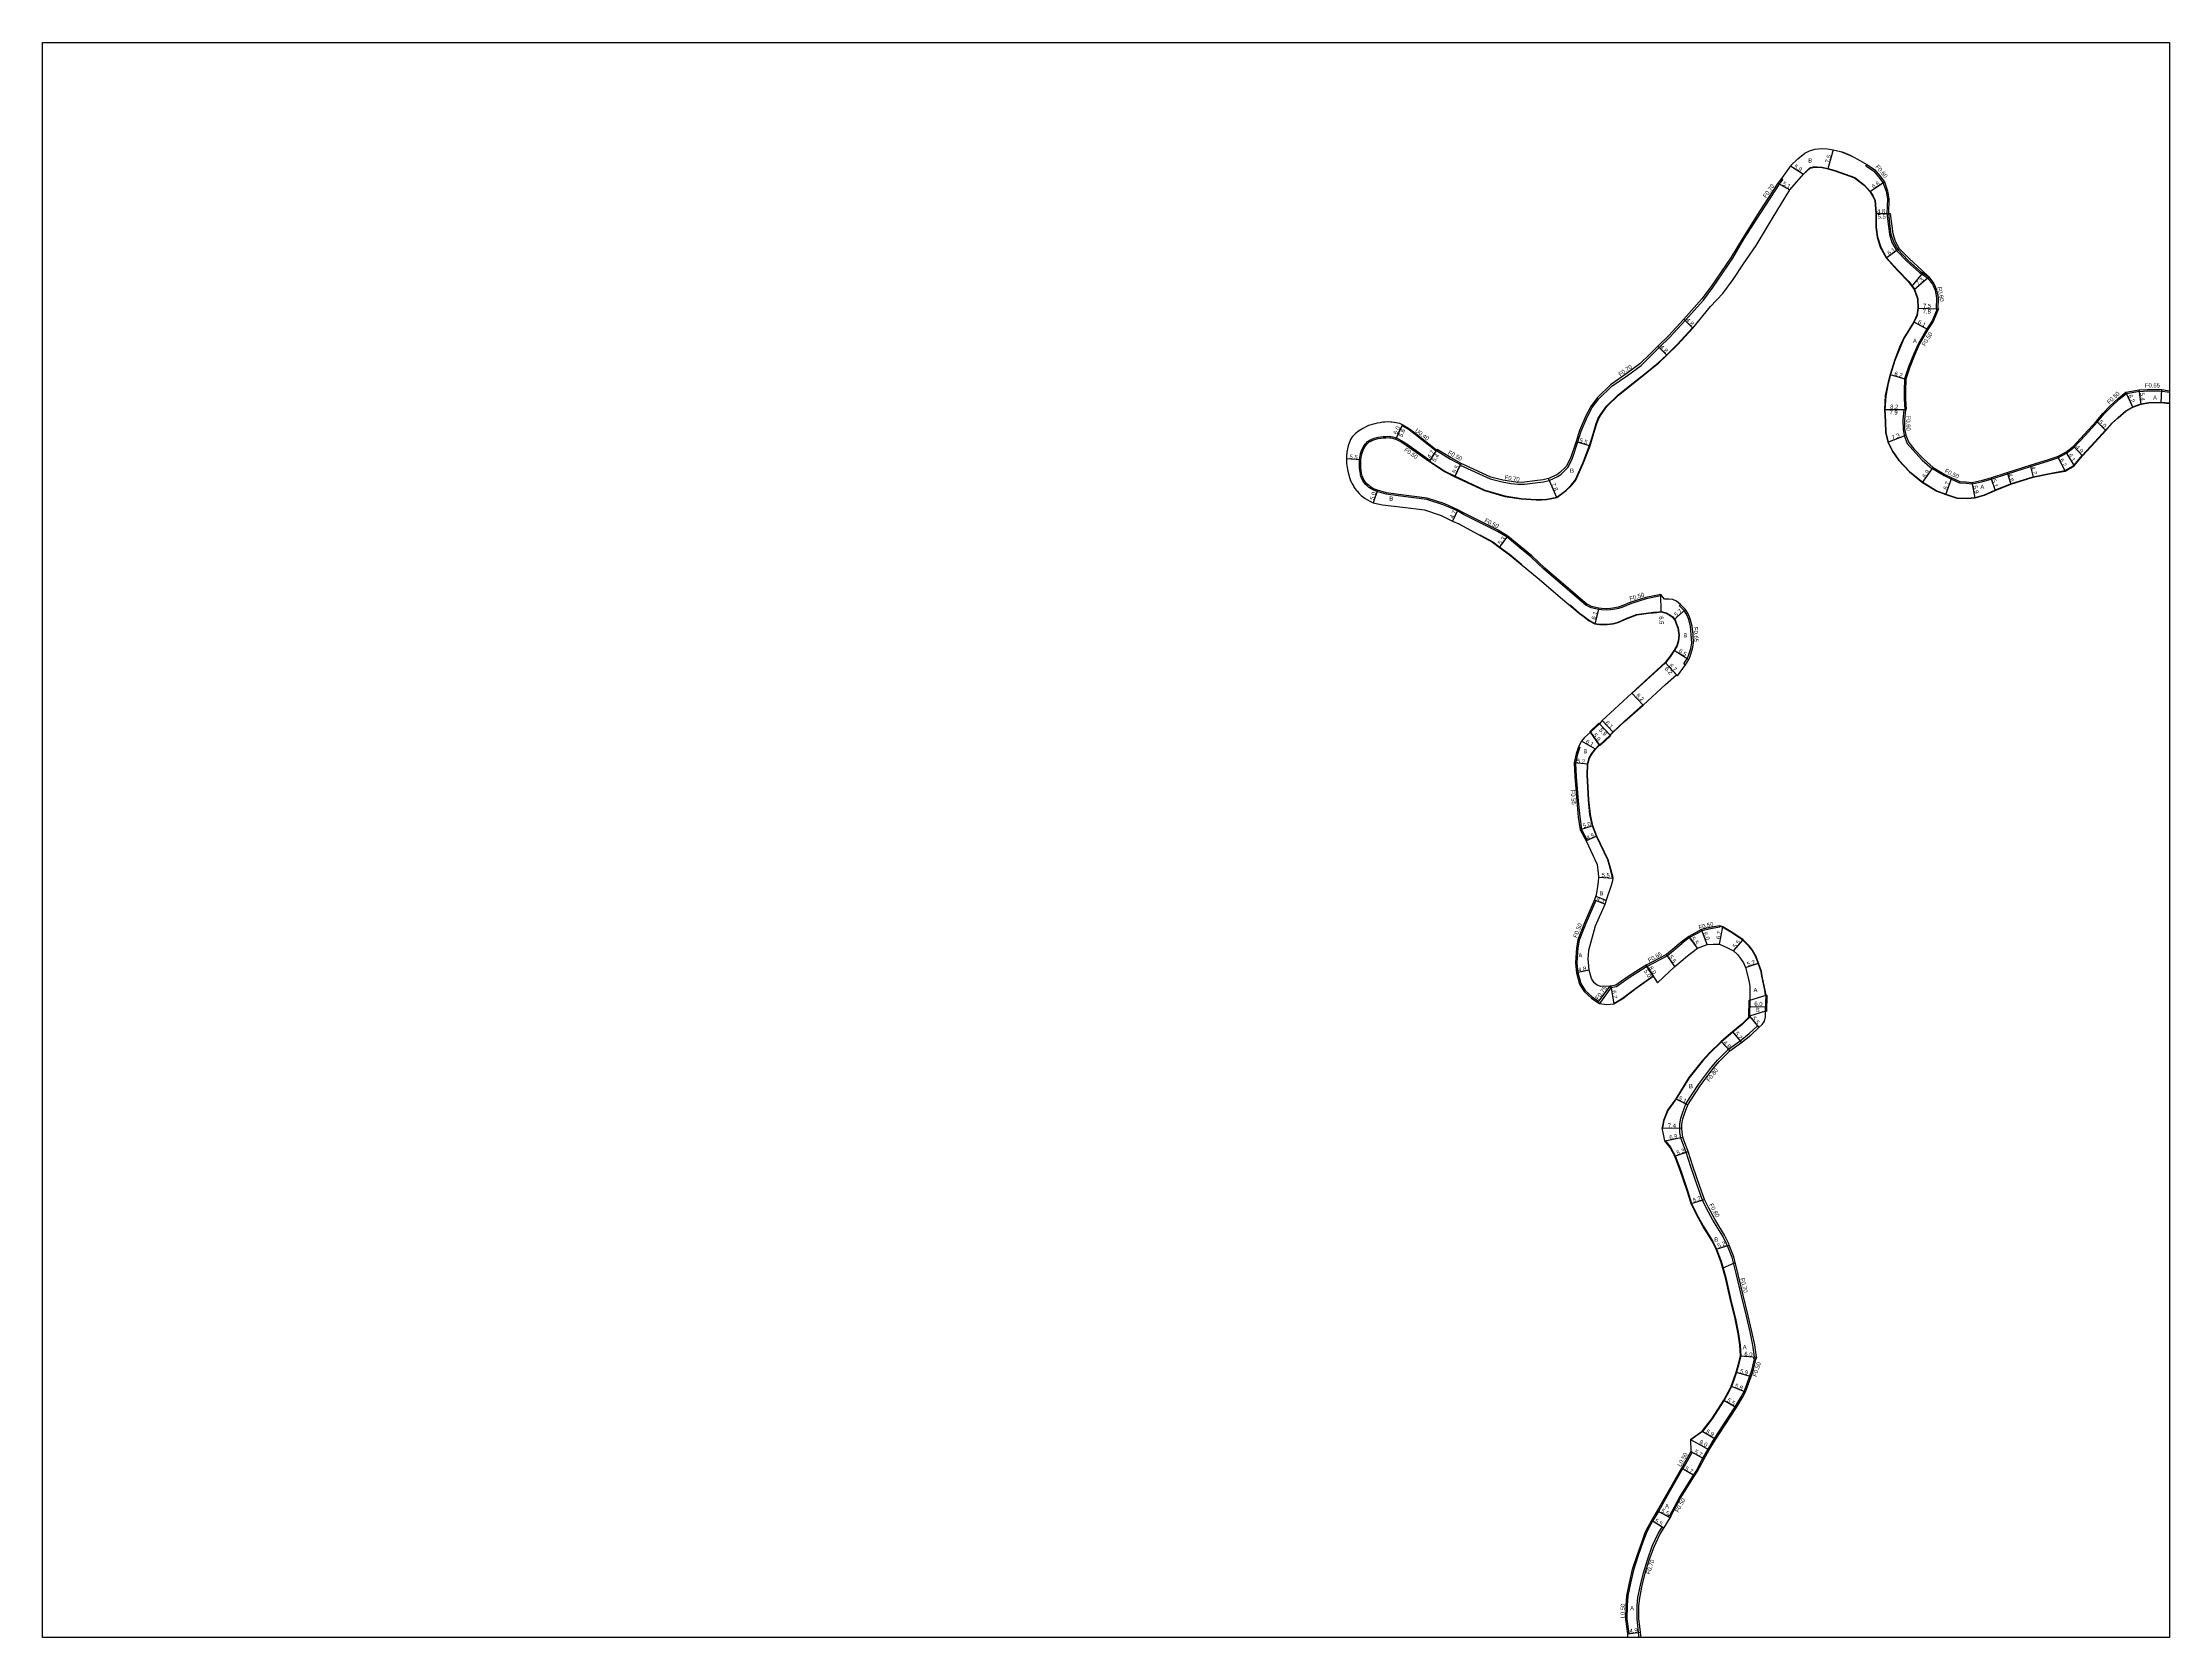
# Model space of a CAD drawing. Header units: metres. Extents: x -24000 to -20000, y -114000 to -111000.
# Drawn here: x -22400 to -21600, y -111600 to -111000 of the extents above; entities that cross this region are included whole.
import ezdxf

# ---------------------------------------------------------------- set-up
doc = ezdxf.new("R2010")
doc.units = ezdxf.units.M
doc.header["$LTSCALE"] = 2.5
for name, color, linetype in [('側溝・桝', 7, 'Continuous'), ('図郭', 7, 'Continuous'), ('幅員', 7, 'Continuous'), ('歩道・分離帯・安全施設', 7, 'Continuous'), ('舗装', 7, 'Continuous'), ('道路', 7, 'Continuous')]:
    doc.layers.add(name, color=color, linetype=linetype)
doc.styles.get("Standard").update_dxf_attribs({"font": ''})
doc.styles.get('Standard').set_extended_font_data('@MS PGothic')

msp = doc.modelspace()

# ---------------------------------------------------------------- linework, layer by layer
at = {"layer": '側溝・桝'}
for points in [[(-21714.19, -111046.36), (-21713.88, -111045.84)], [(-21714.19, -111046.36), (-21711.34, -111048.25), (-21709.38, -111050.56), (-21707.77, -111052.68), (-21706.61, -111055.96), (-21706.1, -111058.79), (-21706.3, -111064.3)], [(-21866.74, -111158.98), (-21855.54, -111164.11), (-21850.94, -111165.29), (-21847.62, -111165.83), (-21845.13, -111166.15), (-21842.55, -111166.1), (-21838.57, -111165.63), (-21835.45, -111165.26), (-21833.32, -111164.7), (-21830.08, -111163.23), (-21828.81, -111162.33), (-21826.33, -111159.87), (-21824.62, -111156.7), (-21822.53, -111150.25), (-21821.22, -111146.24), (-21818.89, -111140.73), (-21817.08, -111137.35), (-21814.62, -111134.04), (-21809.76, -111129.33), (-21803.89, -111125.21), (-21798.77, -111121.45), (-21794.86, -111117.55), (-21791.93, -111114.72), (-21787.96, -111110.89), (-21782.13, -111104.56), (-21775.31, -111096.92), (-21771.79, -111092.14), (-21767.98, -111086.62), (-21764.28, -111081.09), (-21760.04, -111074.03), (-21753.72, -111064.02), (-21746.68, -111053.3), (-21745.39, -111051.52)], [(-21745.96, -111051.11), (-21745.39, -111051.52)], [(-21706.3, -111064.3), (-21705.72, -111069.22), (-21705.35, -111072.17), (-21704.4, -111075.19), (-21702.66, -111078.28), (-21698.71, -111082.37), (-21694, -111086.54), (-21690.95, -111088.51)], [(-21705.7, -111064.27), (-21705.12, -111069.15), (-21704.76, -111072.05), (-21703.85, -111074.95), (-21702.18, -111077.92), (-21698.29, -111081.94), (-21693.59, -111086.1), (-21690.49, -111088.12)], [(-21690.95, -111088.51), (-21690.95, -111088.51), (-21689.12, -111090.96), (-21688.15, -111093.22), (-21687.58, -111096.03), (-21687.72, -111100.14)], [(-21687.35, -111100.15), (-21689.29, -111104.66), (-21691.28, -111107.72), (-21694.45, -111113.16), (-21696.2, -111117.16), (-21698.15, -111121.95), (-21699.64, -111126.56), (-21699.73, -111131.05), (-21699.77, -111134.2), (-21699.49, -111138.07)], [(-21687.72, -111100.14), (-21687.35, -111100.15), (-21687.12, -111100.16)], [(-21689.15, -111160.29), (-21684.79, -111162.89), (-21682.04, -111164.22), (-21679, -111165.61), (-21676.5, -111165.82), (-21674.14, -111165.97), (-21670.22, -111165.17), (-21667.06, -111164.2), (-21660.94, -111162.27), (-21652.3, -111159.46), (-21645.35, -111157.38), (-21641.97, -111156.18), (-21638.76, -111154.48), (-21635.79, -111152.24), (-21631.69, -111147.85), (-21627.12, -111142.72), (-21624.7, -111139.86), (-21622.07, -111137.16), (-21618.89, -111134.15), (-21616.17, -111132.05), (-21611.3, -111131.2)], [(-21611.29, -111131.25), (-21611.3, -111131.2), (-21611.36, -111130.7)], [(-21611.29, -111131.25), (-21608.2, -111131.02), (-21603.65, -111131.01), (-21600, -111131.54)], [(-21888.44, -111143.78), (-21888.31, -111143.86), (-21887.74, -111144.19), (-21886.18, -111145.13), (-21883.93, -111146.7), (-21875.59, -111153.35)], [(-21699.89, -111138.07), (-21700.26, -111142.08), (-21700.21, -111145.39), (-21699.74, -111147.83), (-21698.6, -111150.81), (-21696.57, -111153.22), (-21692.96, -111157.1), (-21689.21, -111160.36), (-21689.2, -111160.37)], [(-21699.89, -111138.07), (-21699.49, -111138.07), (-21699.29, -111138.08)], [(-21791.33, -111208.17), (-21796.84, -111209.28), (-21802.4, -111211.04), (-21806, -111212.48), (-21807.26, -111212.92), (-21808.46, -111213.19), (-21810.19, -111213.43), (-21811.77, -111213.52), (-21813.62, -111213.45), (-21814.73, -111213.25), (-21815.82, -111213.05), (-21817.5, -111212.67), (-21819.05, -111211.89), (-21819.24, -111211.81), (-21819.36, -111211.73), (-21825.62, -111206.36), (-21835.27, -111198.17), (-21840.21, -111193.51), (-21844.31, -111190.04), (-21849.12, -111186.11), (-21852.78, -111183.92), (-21865.51, -111177.5), (-21867.83, -111176.21), (-21872.76, -111174.03), (-21879.29, -111171.93), (-21890.09, -111170.57), (-21894.59, -111169.89), (-21898.09, -111168.87), (-21899.56, -111168.3), (-21900.23, -111167.94), (-21900.85, -111167.53), (-21901.1, -111167.34), (-21901.74, -111166.8), (-21902.34, -111166.21), (-21902.88, -111165.57), (-21902.92, -111165.51), (-21903.36, -111164.88), (-21903.73, -111164.19), (-21903.92, -111163.76), (-21904.11, -111163.2), (-21904.24, -111162.63), (-21904.33, -111162.13), (-21904.52, -111161.06), (-21904.65, -111159.98), (-21904.7, -111159.24), (-21904.7, -111158.26), (-21904.65, -111157.28), (-21904.62, -111156.96), (-21904.49, -111155.95), (-21904.31, -111154.94), (-21904.24, -111154.62), (-21904.03, -111153.89), (-21903.77, -111153.17), (-21903.69, -111152.98), (-21902.98, -111151.73), (-21902.43, -111150.96), (-21902.04, -111150.53), (-21901.63, -111150.13), (-21901.4, -111149.96), (-21900.84, -111149.6), (-21900.25, -111149.3), (-21899.81, -111149.1), (-21899.01, -111148.81), (-21898.18, -111148.59), (-21897.67, -111148.47), (-21896.71, -111148.31), (-21895.74, -111148.21), (-21895.57, -111148.2), (-21894.79, -111148.16), (-21894, -111148.14), (-21893.2, -111148.18), (-21892.86, -111148.22), (-21892.07, -111148.36), (-21891.29, -111148.58), (-21890.78, -111148.76), (-21888.74, -111149.78), (-21886.81, -111151.01), (-21878.09, -111157.21)], [(-21878.36, -111157.63), (-21878.09, -111157.21)], [(-21875.7, -111153.52), (-21870.47, -111156.73), (-21866.66, -111158.79), (-21866.65, -111158.8)], [(-21866.74, -111158.98), (-21866.65, -111158.8), (-21866.44, -111158.34)], [(-21689.2, -111160.37), (-21689.15, -111160.29), (-21688.86, -111159.88)], [(-21791.33, -111208.17), (-21791.34, -111207.66)], [(-21784.33, -111211.91), (-21783.9, -111211.43)], [(-21782.61, -111233.73), (-21781.38, -111231.74), (-21781.01, -111230.97), (-21780.04, -111227.96), (-21779.71, -111225.95), (-21779.85, -111222.69), (-21780.15, -111219.65), (-21780.84, -111217.04), (-21781.69, -111215.01), (-21782.53, -111213.69), (-21784.33, -111211.91)], [(-21782.61, -111233.73), (-21782.07, -111234.1)], [(-21821.75, -111265.11), (-21822.6, -111267.77), (-21823.37, -111271.07), (-21823.15, -111276.08), (-21822.38, -111285.39), (-21821.83, -111291.32), (-21821.11, -111295.99), (-21818.96, -111300.1), (-21818.95, -111300.12)], [(-21822.26, -111264.89), (-21821.75, -111265.11)], [(-21819.45, -111300.34), (-21818.95, -111300.12)], [(-21815.74, -111322.7), (-21819.57, -111331.37), (-21822, -111337.7), (-21822.53, -111340.71), (-21822.83, -111344.15), (-21822.87, -111346.34), (-21822.49, -111349.88), (-21821.4, -111354.03), (-21819.81, -111356.65), (-21817.12, -111359.06), (-21814.75, -111360.66), (-21814.73, -111360.67)], [(-21816.21, -111322.51), (-21815.74, -111322.7)], [(-21769.09, -111332.83), (-21770.55, -111333.05), (-21772.67, -111333.37), (-21775.82, -111334.18), (-21780.53, -111336.68), (-21783.47, -111338.97)], [(-21769.09, -111332.83), (-21769.14, -111332.49), (-21769.16, -111332.33)], [(-21783.38, -111339.09), (-21788.76, -111343.57), (-21796.51, -111347.61), (-21798.75, -111349), (-21803.56, -111352.16), (-21807.93, -111355.23), (-21810.08, -111355.66)], [(-21783.47, -111338.97), (-21783.78, -111338.58)], [(-21783.38, -111339.09), (-21783.47, -111338.97)], [(-21810.54, -111355.02), (-21814.73, -111360.67), (-21815.03, -111361.07)], [(-21810.08, -111355.66), (-21814.41, -111361.49)], [(-21810.08, -111355.66), (-21810.15, -111355.02)], [(-21766.37, -111452.64), (-21766.52, -111452.22), (-21768.03, -111449), (-21771.71, -111443.03), (-21774.08, -111438.67), (-21775.67, -111435.51), (-21777.45, -111430.65), (-21780.04, -111422.92), (-21781.81, -111417.48), (-21783.44, -111413.12), (-21783.78, -111412), (-21784.11, -111410.01), (-21784.21, -111408.44), (-21784.17, -111406.83), (-21783.84, -111404.68), (-21783.2, -111402.71), (-21781.88, -111399.28), (-21777.2, -111392), (-21772.26, -111385.48), (-21770, -111382.83), (-21765.9, -111378.74), (-21761.51, -111375.56), (-21758.04, -111372.84), (-21755.03, -111370), (-21754.99, -111369.97)], [(-21754.99, -111369.97), (-21754.48, -111370.59)], [(-21766.37, -111452.64), (-21766.27, -111452.61), (-21765.61, -111452.4)], [(-21756.11, -111494.42), (-21756.7, -111489.98), (-21757.76, -111485.03), (-21759.13, -111479.16), (-21761.02, -111471.44), (-21762.89, -111463.58), (-21764.5, -111457.09), (-21766.26, -111452.65), (-21766.27, -111452.61)], [(-21787.94, -111554.13), (-21784.32, -111547.36), (-21779.04, -111538.93), (-21778.07, -111537.38), (-21775.48, -111532.6), (-21773.53, -111529.18), (-21771.07, -111525.12), (-21767.83, -111520.15), (-21763.29, -111513.27), (-21761.05, -111509.43), (-21759.94, -111507.41), (-21758.82, -111504.47), (-21757.82, -111501.61), (-21756.97, -111499.02), (-21756.04, -111495.2)], [(-21779.58, -111530.31), (-21782.09, -111534.81), (-21783.13, -111536.62), (-21788.28, -111545.62), (-21792.23, -111552.61), (-21794.41, -111556.2), (-21795.78, -111558.75), (-21796.83, -111560.86), (-21798.03, -111564.21), (-21799.8, -111569.12), (-21801.56, -111574.62), (-21802.71, -111579.52), (-21803.71, -111584.4), (-21804.03, -111587.99), (-21804.05, -111593.09), (-21803.34, -111598.54)], [(-21779.58, -111530.31), (-21780.02, -111530.06)], [(-21799.45, -111600), (-21799.66, -111598.14), (-21800.25, -111592.94), (-21800.23, -111588.16), (-21799.94, -111584.96), (-21799, -111580.34), (-21797.89, -111575.63), (-21796.2, -111570.36), (-21794.52, -111565.67), (-21792.35, -111560.95), (-21790.8, -111558.54)], [(-21790.8, -111558.54), (-21790.21, -111558.92)], [(-21803.84, -111598.61), (-21803.34, -111598.54)]]:
    msp.add_lwpolyline(points, dxfattribs=at)
for points in [[(-21756.11, -111494.42), (-21755.38, -111494.59), (-21755.56, -111495.32), (-21756.04, -111495.2), (-21756.29, -111495.15), (-21756.11, -111494.42)], [(-21788.16, -111554.01), (-21787.94, -111554.13), (-21787.5, -111554.36), (-21787.85, -111555.02), (-21788.52, -111554.67)]]:
    msp.add_lwpolyline(points, close=True, dxfattribs=at)
at = {"layer": '図郭'}
msp.add_lwpolyline([(-22400, -111000), (-21600, -111000), (-21600, -111600), (-22400, -111600)], close=True, dxfattribs=at)
at = {"layer": '幅員'}
for points in [[(-21742.59, -111046.44), (-21737.59, -111049.57)], [(-21726.44, -111040.36), (-21728.55, -111047.55)], [(-21747.26, -111052.91), (-21742.84, -111055.45)], [(-21712.7, -111056.08), (-21707.23, -111052.39)], [(-21710.5, -111064.36), (-21705, -111064.26)], [(-21710.5, -111064.36), (-21705.7, -111064.27)], [(-21706.58, -111081.04), (-21701.61, -111077.49)], [(-21696.03, -111092.87), (-21690.49, -111088.12)], [(-21694.61, -111099.9), (-21687.12, -111100.16)], [(-21694.61, -111099.9), (-21686.82, -111100.17)], [(-21782.65, -111104.09), (-21779.24, -111107.47)], [(-21696.2, -111105.04), (-21690.85, -111107.98)], [(-21792.42, -111114.22), (-21789.01, -111117.6)], [(-21705.07, -111124.83), (-21699.14, -111126.64)], [(-21613.73, -111137.18), (-21616.38, -111131.58)], [(-21610.7, -111136.06), (-21611.36, -111130.7)], [(-21890.97, -111149.22), (-21888.44, -111143.78)], [(-21707.19, -111138.02), (-21698.99, -111138.08)], [(-21707.19, -111138.02), (-21699.29, -111138.08)], [(-21627.49, -111142.39), (-21623.99, -111145.96)], [(-21890.97, -111149.22), (-21888.61, -111144.14)], [(-21823.2, -111150.03), (-21817.95, -111151.67)], [(-21705.93, -111150.4), (-21699.16, -111147.67)], [(-21636.13, -111151.87), (-21632.75, -111155.42)], [(-21904.12, -111157.01), (-21909.6, -111156.57)], [(-21878.36, -111157.63), (-21875.43, -111153.09)], [(-21878.36, -111157.63), (-21875.81, -111153.68)], [(-21868.76, -111163.33), (-21866.44, -111158.34)], [(-21692.84, -111165.51), (-21688.86, -111159.88)], [(-21652.45, -111158.98), (-21651.25, -111163.52)], [(-21642.17, -111155.73), (-21639.27, -111161.21)], [(-21639.03, -111154.06), (-21635.87, -111159.28)], [(-21830.41, -111171.17), (-21833.55, -111164.03)], [(-21684.13, -111170.06), (-21681.83, -111163.76)], [(-21673.11, -111171.27), (-21674.18, -111165.47)], [(-21667.21, -111163.73), (-21665.6, -111168.57)], [(-21661.09, -111161.8), (-21659.7, -111166.18)], [(-21897.93, -111168.4), (-21899.49, -111173.15)], [(-21867.61, -111175.76), (-21869.64, -111180)], [(-21851.97, -111189.96), (-21848.83, -111185.7)], [(-21791.18, -111214.16), (-21791.34, -111207.66)], [(-21814.64, -111212.75), (-21816.16, -111218.66)], [(-21786.35, -111217), (-21782.02, -111213.28)], [(-21786.27, -111228.54), (-21780.8, -111232.05)], [(-21789.62, -111233.28), (-21785.4, -111237.82)], [(-21789.62, -111233.28), (-21785.06, -111238.19)], [(-21798.01, -111249.23), (-21802.28, -111244.74)], [(-21813.42, -111255.07), (-21809.22, -111259.49)], [(-21815.86, -111265.89), (-21821.1, -111262.77)], [(-21817.77, -111259.49), (-21814.35, -111264.29)], [(-21814.37, -111256.25), (-21810.4, -111260.61)], [(-21818.75, -111271.48), (-21823.93, -111271.01)], [(-21816.86, -111294.69), (-21821.64, -111296.16)], [(-21815.33, -111298.54), (-21819.45, -111300.34)], [(-21814.77, -111313.99), (-21809.28, -111314.3)], [(-21816.21, -111322.51), (-21812.23, -111324.14)], [(-21773.87, -111339.32), (-21776, -111333.72)], [(-21769.24, -111339.21), (-21768, -111332.62)], [(-21786.1, -111347.62), (-21789.13, -111343.02)], [(-21777.49, -111340.65), (-21780.81, -111336.26)], [(-21763.92, -111341.75), (-21760.31, -111337.59)], [(-21818.28, -111349), (-21822.99, -111349.97)], [(-21794.14, -111351.26), (-21796.84, -111347.05)], [(-21796.84, -111347.05), (-21792.52, -111353.79)], [(-21759.45, -111348.01), (-21754.55, -111346.28)], [(-21810.15, -111355.02), (-21809.02, -111361.62)], [(-21757.97, -111366.33), (-21754.48, -111370.59)], [(-21757.86, -111362.6), (-21751.86, -111362.78)], [(-21768.64, -111375.83), (-21765.38, -111379.35)], [(-21764.31, -111372.16), (-21761.03, -111376.2)], [(-21785.71, -111397.34), (-21781.16, -111399.65)], [(-21790.81, -111408.27), (-21783.41, -111408.42)], [(-21789.76, -111413.19), (-21783, -111411.82)], [(-21786.08, -111418.89), (-21781.05, -111417.21)], [(-21779.88, -111436.8), (-21774.93, -111435.19)], [(-21770.56, -111453.98), (-21765.61, -111452.4)], [(-21761.35, -111494.04), (-21755.38, -111494.59)], [(-21763.03, -111500.2), (-21757.35, -111501.77)], [(-21767.57, -111510.68), (-21762.87, -111513.54)], [(-21764.89, -111505.52), (-21759.49, -111507.62)], [(-21780.09, -111525.54), (-21773.1, -111529.43)], [(-21775.73, -111522.39), (-21770.65, -111525.39)], [(-21780.02, -111530.06), (-21775.04, -111532.85)], [(-21778.62, -111539.2), (-21783.56, -111536.37)], [(-21790.21, -111558.92), (-21794.85, -111555.95)], [(-21787.85, -111555.02), (-21792.66, -111552.35)], [(-21803.84, -111598.61), (-21798.97, -111598.06)]]:
    msp.add_lwpolyline(points, dxfattribs=at)
at = {"layer": '歩道・分離帯・安全施設'}
for points in [[(-21742.97, -111055.38), (-21742.96, -111055.36), (-21737.7, -111049.47), (-21735.25, -111047.13), (-21734.01, -111046.8), (-21732.48, -111046.76), (-21730.58, -111046.92), (-21728.51, -111047.41), (-21725.78, -111048.15), (-21718.38, -111050.75), (-21714.66, -111053.63), (-21712.58, -111055.99), (-21711.52, -111057.57), (-21710.71, -111059.36), (-21710.35, -111064.35), (-21710.27, -111069.48), (-21709.81, -111073.14), (-21708.62, -111076.96), (-21706.45, -111080.95), (-21702.17, -111085.62), (-21698.03, -111089.9), (-21695.9, -111092.8), (-21694.68, -111096.36), (-21694.46, -111099.91), (-21694.89, -111102.64), (-21696.07, -111105.11), (-21699.87, -111111.37), (-21701.35, -111114.7), (-21703.27, -111119.66), (-21704.93, -111124.87), (-21705.85, -111128.29), (-21706.72, -111132.85), (-21707.04, -111138.03), (-21706.84, -111142.7), (-21706.62, -111146.69), (-21705.78, -111150.35), (-21704.04, -111153.8), (-21701.76, -111157.07), (-21697.62, -111161.44), (-21692.76, -111165.39), (-21687.49, -111168.59), (-21684.08, -111169.92), (-21679.95, -111171.26), (-21676.06, -111171.43), (-21673.14, -111171.12), (-21669.56, -111170.17), (-21665.66, -111168.43), (-21659.75, -111166.04), (-21651.29, -111163.38), (-21644.51, -111162.02), (-21639.32, -111161.06), (-21635.97, -111159.17), (-21632.86, -111155.32), (-21628.08, -111150.22), (-21624.1, -111145.85), (-21621.61, -111143.13), (-21619.34, -111141.1), (-21616.44, -111138.51), (-21613.79, -111137.05), (-21610.74, -111135.91), (-21607.77, -111135.36), (-21603.26, -111135.3), (-21600, -111135.59)], [(-21719.14, -111043.04), (-21720.17, -111042.45), (-21723.2, -111041.21), (-21725.3, -111040.75)], [(-21878.28, -111157.5), (-21878.28, -111157.51), (-21872.59, -111161.29), (-21868.7, -111163.19), (-21857.55, -111168.41), (-21849.99, -111170.57), (-21843.8, -111171.51), (-21838.17, -111171.87), (-21836.14, -111171.88), (-21834.36, -111171.82), (-21832.98, -111171.5), (-21830.48, -111171.03), (-21827.06, -111168.47), (-21825.18, -111166.61), (-21823.47, -111164.6), (-21820.66, -111158.27), (-21818.09, -111151.62), (-21816.69, -111146.88), (-21815.58, -111143.26), (-21814.82, -111141.32), (-21813.82, -111139.83), (-21811.75, -111136.81), (-21807.38, -111132.57), (-21801.79, -111128.19), (-21796.61, -111124.06), (-21792.28, -111120.45), (-21789.11, -111117.49), (-21785.14, -111113.65), (-21779.35, -111107.37), (-21779.35, -111107.36)], [(-21859.43, -111185.21), (-21854.55, -111187.88), (-21851.88, -111189.84), (-21848.28, -111192.5), (-21843.7, -111196.21)], [(-21825.47, -111211.56), (-21821.87, -111214.65), (-21820.61, -111215.53), (-21818.16, -111217.42), (-21816.11, -111218.52), (-21814.34, -111218.75), (-21811.48, -111218.78), (-21809.31, -111218.52), (-21807.38, -111218.05), (-21804.3, -111216.63), (-21800.42, -111215.16), (-21795.92, -111214.51), (-21794.08, -111214.33), (-21792.88, -111214.24), (-21791.17, -111214.01), (-21789.35, -111214.51), (-21788.12, -111215.16), (-21786.8, -111216.1), (-21786.22, -111216.91), (-21785.77, -111217.54), (-21785.39, -111218.62), (-21784.82, -111220.23), (-21784.44, -111222.91), (-21784.61, -111225.2), (-21785.16, -111226.92), (-21786.14, -111228.62), (-21787.8, -111231.11), (-21789.51, -111233.38), (-21802.18, -111244.84)], [(-21810.5, -111260.5), (-21809.32, -111259.38), (-21805.1, -111255.36), (-21798.11, -111249.12)], [(-21809.44, -111314.29), (-21809.56, -111313.63), (-21810.14, -111311.44), (-21811.2, -111307.52), (-21815.47, -111298.6), (-21817, -111294.73), (-21817.96, -111290.46), (-21818.49, -111284.89), (-21819, -111275.48), (-21818.9, -111271.45), (-21818.22, -111269.14), (-21817.36, -111267.61), (-21815.97, -111265.79), (-21814.46, -111264.19)], [(-21751.88, -111358.4), (-21751.88, -111358.37), (-21752.19, -111356.54), (-21753.33, -111351.26), (-21753.54, -111349.53), (-21754.69, -111346.33), (-21755.56, -111343.92), (-21757, -111341.47), (-21758.04, -111340.01), (-21760.41, -111337.71), (-21764.32, -111335.07), (-21768.06, -111332.76), (-21769.14, -111332.49)], [(-21809.04, -111361.46), (-21805.67, -111359.5), (-21800.74, -111355.68), (-21794.23, -111351.14)], [(-21757.87, -111366.45), (-21758.54, -111367.3), (-21760.78, -111369.41), (-21764.22, -111372.28), (-21768.54, -111375.94), (-21772.88, -111380.17), (-21775.69, -111383.2), (-21780.63, -111389.46), (-21785.59, -111397.43), (-21788.64, -111401.73), (-21790.22, -111405.57), (-21790.66, -111408.3)], [(-21789.64, -111413.1), (-21787.69, -111415.61), (-21785.95, -111418.82), (-21783.85, -111424.3), (-21781.3, -111431.9), (-21779.74, -111436.75), (-21777.87, -111440.61), (-21775.39, -111445.16), (-21771.78, -111451.02), (-21770.43, -111453.92), (-21768.62, -111458.48), (-21766.91, -111464.64), (-21765.05, -111472.46), (-21763.19, -111480.05), (-21762.08, -111485.75), (-21761.41, -111490.08), (-21761.2, -111494.05), (-21762.06, -111497.56), (-21762.89, -111500.24), (-21763.68, -111502.79), (-21764.76, -111505.58), (-21765.74, -111507.56), (-21767.44, -111510.76), (-21772.02, -111517.79), (-21775.62, -111522.5), (-21780, -111525.66)]]:
    msp.add_lwpolyline(points, dxfattribs=at)
at = {"layer": '舗装'}
for points in [[(-21696.85, -111091.76), (-21692.36, -111086.32)], [(-21602.95, -111130.56), (-21603.23, -111135.46)], [(-21815.82, -111321.16), (-21811.76, -111322.73)], [(-21768.07, -111461.01), (-21763.31, -111458.97)]]:
    msp.add_lwpolyline(points, dxfattribs=at)
at = {"layer": '道路'}
for points in [[(-21742.59, -111046.44), (-21739.83, -111043.81), (-21737.13, -111041.56), (-21735.38, -111040.76), (-21733.33, -111040.11), (-21730.88, -111039.81), (-21728.68, -111039.96), (-21726.44, -111040.36), (-21723.16, -111041.06), (-21720.11, -111042.31), (-21717.31, -111043.9), (-21713.88, -111045.84), (-21710.94, -111047.8), (-21708.91, -111050.18), (-21707.23, -111052.39), (-21706.03, -111055.81), (-21705.5, -111058.75), (-21705.7, -111064.27), (-21705, -111064.26)], [(-21742.59, -111046.44), (-21745.96, -111051.11), (-21747.26, -111052.91), (-21754.31, -111063.64), (-21760.63, -111073.66), (-21764.87, -111080.71), (-21768.56, -111086.22), (-21772.36, -111091.73), (-21775.85, -111096.48), (-21782.65, -111104.09), (-21788.47, -111110.4), (-21792.42, -111114.22), (-21795.35, -111117.05), (-21799.22, -111120.92), (-21804.3, -111124.64), (-21810.2, -111128.79), (-21815.15, -111133.57), (-21817.67, -111136.98), (-21819.53, -111140.43), (-21821.87, -111146), (-21823.2, -111150.03), (-21825.26, -111156.42), (-21826.9, -111159.45), (-21829.26, -111161.8), (-21830.43, -111162.62), (-21833.55, -111164.03), (-21835.58, -111164.57), (-21838.65, -111164.94), (-21842.6, -111165.4), (-21845.09, -111165.45), (-21847.52, -111165.14), (-21850.79, -111164.61), (-21855.31, -111163.45), (-21866.44, -111158.34), (-21870.22, -111156.29), (-21875.43, -111153.09), (-21875.59, -111153.35), (-21875.7, -111153.52), (-21875.81, -111153.68), (-21884.17, -111147.02), (-21886.39, -111145.46), (-21888.61, -111144.14), (-21888.44, -111143.78), (-21889.52, -111143.36), (-21891.55, -111142.89), (-21892.49, -111142.79), (-21892.85, -111142.76), (-21894, -111142.74), (-21895.14, -111142.79), (-21895.83, -111142.85), (-21896.92, -111143.01), (-21898, -111143.22), (-21898.9, -111143.41), (-21899.85, -111143.66), (-21900.79, -111143.95), (-21901.22, -111144.12), (-21902.07, -111144.5), (-21902.89, -111144.92), (-21903.35, -111145.17), (-21904.4, -111145.81), (-21905.41, -111146.51), (-21905.64, -111146.68), (-21906.16, -111147.1), (-21906.65, -111147.56), (-21906.8, -111147.73), (-21907.24, -111148.24), (-21907.64, -111148.77), (-21907.99, -111149.34), (-21908.86, -111151.78), (-21909.39, -111153.92), (-21909.46, -111154.34), (-21909.57, -111155.45), (-21909.6, -111156.57), (-21909.58, -111157.25), (-21909.5, -111158.27), (-21909.37, -111159.28), (-21909.29, -111159.81), (-21909.02, -111161.22), (-21908.69, -111162.62), (-21908.54, -111163.2), (-21908.3, -111164.03), (-21908, -111164.84), (-21907.82, -111165.25), (-21907.42, -111166.05), (-21906.97, -111166.82), (-21906.88, -111166.97), (-21906.38, -111167.75), (-21905.83, -111168.48), (-21905.56, -111168.8), (-21904.82, -111169.61), (-21904.02, -111170.37), (-21902.51, -111171.55), (-21900.81, -111172.59), (-21899.49, -111173.15), (-21895.96, -111173.96), (-21888.32, -111174.81), (-21880.2, -111175.84), (-21873.95, -111177.98), (-21869.64, -111180), (-21867.33, -111181.06), (-21854.63, -111188.01), (-21851.97, -111189.96), (-21848.37, -111192.62), (-21843.49, -111196.57), (-21837.8, -111201.27), (-21828.3, -111209.34), (-21821.96, -111214.77), (-21820.7, -111215.65), (-21818.24, -111217.54), (-21816.16, -111218.66), (-21814.35, -111218.9), (-21811.47, -111218.93), (-21809.29, -111218.67), (-21807.33, -111218.2), (-21804.24, -111216.77), (-21800.38, -111215.3), (-21795.9, -111214.66), (-21794.07, -111214.48), (-21792.87, -111214.39), (-21791.18, -111214.16), (-21789.4, -111214.65), (-21788.2, -111215.29), (-21786.91, -111216.21), (-21786.35, -111217), (-21785.91, -111217.61), (-21785.53, -111218.67), (-21784.96, -111220.26), (-21784.6, -111222.91), (-21784.76, -111225.18), (-21785.29, -111226.86), (-21786.27, -111228.54), (-21787.92, -111231.03), (-21789.62, -111233.28), (-21802.28, -111244.74), (-21808.76, -111250.77), (-21813.42, -111255.07), (-21814.37, -111256.25)], [(-21819.03, -111211.35), (-21825.3, -111205.98), (-21834.94, -111197.8), (-21839.87, -111193.14), (-21843.99, -111189.66), (-21848.83, -111185.7), (-21852.53, -111183.48), (-21865.28, -111177.06), (-21867.61, -111175.76), (-21872.58, -111173.56), (-21879.19, -111171.43), (-21890.02, -111170.07), (-21894.49, -111169.4), (-21897.93, -111168.4), (-21899.35, -111167.85), (-21899.97, -111167.51), (-21900.56, -111167.12), (-21900.78, -111166.95), (-21901.4, -111166.43), (-21901.97, -111165.87), (-21902.49, -111165.25), (-21902.52, -111165.22), (-21902.93, -111164.62), (-21903.28, -111163.97), (-21903.45, -111163.59), (-21903.62, -111163.06), (-21903.75, -111162.53), (-21903.84, -111162.04), (-21904.02, -111160.99), (-21904.15, -111159.93), (-21904.2, -111159.22), (-21904.2, -111158.27), (-21904.15, -111157.32), (-21904.12, -111157.01), (-21904, -111156.02), (-21903.82, -111155.04), (-21903.75, -111154.75), (-21903.56, -111154.04), (-21903.31, -111153.36), (-21903.24, -111153.2), (-21902.56, -111152), (-21902.04, -111151.27), (-21901.69, -111150.88), (-21901.3, -111150.51), (-21901.11, -111150.37), (-21900.59, -111150.03), (-21900.04, -111149.75), (-21899.63, -111149.57), (-21898.85, -111149.29), (-21898.06, -111149.07), (-21897.57, -111148.96), (-21896.64, -111148.8), (-21895.7, -111148.71), (-21895.54, -111148.7), (-21894.77, -111148.66), (-21894.01, -111148.64), (-21893.24, -111148.68), (-21892.93, -111148.71), (-21892.18, -111148.85), (-21891.44, -111149.05), (-21890.97, -111149.22), (-21888.99, -111150.21), (-21887.09, -111151.42), (-21878.36, -111157.63), (-21872.67, -111161.43), (-21868.76, -111163.33), (-21857.6, -111168.55), (-21850.02, -111170.72), (-21843.81, -111171.66), (-21838.18, -111172.02), (-21836.14, -111172.04), (-21834.34, -111171.96), (-21832.95, -111171.65), (-21830.41, -111171.17), (-21826.96, -111168.58), (-21825.07, -111166.71), (-21823.34, -111164.68), (-21820.52, -111158.33), (-21817.95, -111151.67), (-21816.54, -111146.92), (-21815.44, -111143.31), (-21814.68, -111141.39), (-21813.7, -111139.91), (-21811.64, -111136.9), (-21807.28, -111132.69), (-21801.69, -111128.31), (-21796.52, -111124.18), (-21792.18, -111120.56), (-21789.01, -111117.6), (-21785.03, -111113.76), (-21779.24, -111107.47), (-21772.66, -111099.34), (-21767.99, -111094.36), (-21764.11, -111089.19), (-21760.17, -111083.24), (-21755.5, -111076.34), (-21749.42, -111066.37), (-21742.84, -111055.45), (-21737.59, -111049.57), (-21735.17, -111047.27), (-21733.99, -111046.95), (-21732.48, -111046.91), (-21730.61, -111047.07), (-21728.55, -111047.55), (-21725.82, -111048.3), (-21718.45, -111050.88), (-21714.76, -111053.74), (-21712.7, -111056.08), (-21711.65, -111057.64), (-21710.85, -111059.4), (-21710.5, -111064.36), (-21710.42, -111069.49), (-21709.96, -111073.17), (-21708.76, -111077.02), (-21706.58, -111081.04), (-21702.28, -111085.72), (-21698.14, -111090), (-21696.03, -111092.87), (-21694.83, -111096.39), (-21694.61, -111099.9), (-21695.04, -111102.6), (-21696.2, -111105.04), (-21700, -111111.3), (-21701.49, -111114.64), (-21703.41, -111119.61), (-21705.07, -111124.83), (-21705.99, -111128.26), (-21706.87, -111132.83), (-21707.19, -111138.02), (-21706.99, -111142.71), (-21706.77, -111146.71), (-21705.93, -111150.4), (-21704.17, -111153.88), (-21701.88, -111157.17), (-21697.72, -111161.55), (-21692.84, -111165.51), (-21687.56, -111168.73), (-21684.13, -111170.06), (-21679.97, -111171.41), (-21676.05, -111171.58), (-21673.11, -111171.27), (-21669.51, -111170.31), (-21665.6, -111168.57), (-21659.7, -111166.18), (-21651.25, -111163.52), (-21644.48, -111162.16), (-21639.27, -111161.21), (-21635.87, -111159.28), (-21632.75, -111155.42), (-21627.97, -111150.32), (-21623.99, -111145.96), (-21621.5, -111143.23), (-21619.24, -111141.21), (-21616.35, -111138.64), (-21613.73, -111137.18), (-21610.7, -111136.06), (-21607.76, -111135.51), (-21603.26, -111135.45), (-21600, -111135.74)], [(-21705, -111064.26), (-21704.43, -111069.06), (-21704.07, -111071.9), (-21703.2, -111074.68), (-21701.61, -111077.49), (-21697.81, -111081.43), (-21693.12, -111085.58), (-21690.49, -111088.12), (-21688.59, -111090.66), (-21687.57, -111093.04), (-21686.98, -111095.98), (-21687.12, -111100.16), (-21686.82, -111100.17), (-21688.85, -111104.89), (-21690.85, -111107.98), (-21694.01, -111113.39), (-21695.74, -111117.35), (-21697.68, -111122.12), (-21699.14, -111126.64), (-21699.23, -111131.06), (-21699.27, -111134.19), (-21698.99, -111138.08), (-21699.29, -111138.08), (-21699.66, -111142.1), (-21699.61, -111145.32), (-21699.16, -111147.67), (-21698.08, -111150.5), (-21696.12, -111152.83), (-21692.54, -111156.67), (-21688.86, -111159.88), (-21684.55, -111162.45), (-21681.83, -111163.76), (-21678.87, -111165.12), (-21676.47, -111165.32), (-21674.18, -111165.47), (-21670.35, -111164.69), (-21667.21, -111163.73), (-21661.09, -111161.8), (-21652.45, -111158.98), (-21645.5, -111156.91), (-21642.17, -111155.73), (-21639.03, -111154.06), (-21636.13, -111151.87), (-21632.06, -111147.51), (-21627.49, -111142.39), (-21625.07, -111139.52), (-21622.42, -111136.81), (-21619.22, -111133.77), (-21616.38, -111131.58), (-21611.36, -111130.7), (-21608.22, -111130.47), (-21603.61, -111130.46), (-21600, -111130.99)], [(-21798.01, -111249.23), (-21789.54, -111241.56), (-21785.4, -111237.82), (-21785.06, -111238.19), (-21782.07, -111234.1), (-21780.8, -111232.05), (-21780.4, -111231.21), (-21779.4, -111228.11), (-21779.06, -111225.99), (-21779.2, -111222.64), (-21779.51, -111219.53), (-21780.23, -111216.83), (-21781.11, -111214.7), (-21782.02, -111213.28), (-21783.9, -111211.43), (-21785.44, -111210.17), (-21786.81, -111209.52), (-21788.26, -111209.35), (-21789.95, -111209.41), (-21791.34, -111207.66), (-21796.96, -111208.8), (-21802.57, -111210.57), (-21806.17, -111212.01), (-21807.4, -111212.44), (-21808.55, -111212.69), (-21810.24, -111212.93), (-21811.78, -111213.02), (-21813.57, -111212.95), (-21814.64, -111212.75), (-21815.72, -111212.56), (-21817.33, -111212.2), (-21818.83, -111211.44), (-21819.03, -111211.35)], [(-21810.4, -111260.61), (-21809.22, -111259.49), (-21804.99, -111255.47), (-21798.01, -111249.23)], [(-21817.77, -111259.49), (-21820.05, -111261.47), (-21821.1, -111262.77), (-21822.26, -111264.89), (-21823.14, -111267.63), (-21823.93, -111271.01), (-21823.7, -111276.12), (-21822.93, -111285.44), (-21822.38, -111291.39), (-21821.64, -111296.16), (-21819.45, -111300.34), (-21815.23, -111309.26), (-21814.82, -111312.48), (-21814.77, -111313.99), (-21814.87, -111315.76), (-21815.23, -111318.36), (-21815.66, -111320.62), (-21816.21, -111322.51), (-21820.03, -111331.18), (-21822.48, -111337.57), (-21823.03, -111340.64), (-21823.33, -111344.13), (-21823.37, -111346.36), (-21822.99, -111349.97), (-21821.87, -111354.22), (-21820.2, -111356.98), (-21817.43, -111359.45), (-21815.03, -111361.07), (-21814.41, -111361.49), (-21811.64, -111361.84), (-21809.02, -111361.62), (-21805.58, -111359.62), (-21800.65, -111355.8), (-21794.14, -111351.26)], [(-21814.37, -111256.25), (-21817.77, -111259.49)], [(-21814.35, -111264.29), (-21810.4, -111260.61)], [(-21769.16, -111332.33), (-21770.62, -111332.55), (-21772.78, -111332.88), (-21776, -111333.72), (-21780.81, -111336.26), (-21783.78, -111338.58), (-21789.13, -111343.02), (-21796.84, -111347.05), (-21799.09, -111348.44), (-21803.92, -111351.62), (-21808.19, -111354.62), (-21810.15, -111355.02), (-21810.54, -111355.02), (-21813.83, -111355.07), (-21815.22, -111354.57), (-21816.44, -111353.67), (-21817.41, -111352.11), (-21818.28, -111349), (-21818.56, -111346.08), (-21818.58, -111344.71), (-21818.54, -111343.36), (-21818.4, -111341.4), (-21815.88, -111332.35), (-21812.23, -111324.14), (-21811.56, -111322.12), (-21809.87, -111316.93), (-21809.32, -111315.18), (-21809.28, -111314.3), (-21809.41, -111313.6), (-21810, -111311.41), (-21811.06, -111307.47), (-21815.33, -111298.54), (-21816.86, -111294.69), (-21817.81, -111290.43), (-21818.35, -111284.88), (-21818.85, -111275.48), (-21818.75, -111271.48), (-21818.08, -111269.19), (-21817.24, -111267.69), (-21815.86, -111265.89), (-21814.35, -111264.29)], [(-21790.21, -111558.92), (-21787.85, -111555.02), (-21787.5, -111554.36), (-21783.89, -111547.61), (-21778.62, -111539.2), (-21777.63, -111537.63), (-21775.04, -111532.85), (-21773.1, -111529.43), (-21770.65, -111525.39), (-21767.42, -111520.42), (-21762.87, -111513.54), (-21760.61, -111509.68), (-21759.49, -111507.62), (-21758.35, -111504.64), (-21757.35, -111501.77), (-21756.49, -111499.15), (-21755.56, -111495.32), (-21755.38, -111494.59), (-21756.01, -111489.86), (-21757.08, -111484.87), (-21758.45, -111479), (-21760.34, -111471.27), (-21762.21, -111463.42), (-21763.83, -111456.87), (-21765.61, -111452.4), (-21765.78, -111451.92), (-21767.33, -111448.61), (-21771.02, -111442.63), (-21773.38, -111438.3), (-21774.93, -111435.19), (-21776.7, -111430.38), (-21779.28, -111422.67), (-21781.05, -111417.21), (-21782.69, -111412.86), (-21783, -111411.82), (-21783.31, -111409.92), (-21783.41, -111408.42), (-21783.38, -111406.9), (-21783.06, -111404.87), (-21782.45, -111402.98), (-21781.16, -111399.65), (-21776.55, -111392.46), (-21771.63, -111385.98), (-21769.41, -111383.38), (-21765.38, -111379.35), (-21761.03, -111376.2), (-21757.51, -111373.45), (-21754.48, -111370.59), (-21753.17, -111369.36), (-21752.36, -111368.17), (-21751.97, -111366.51), (-21751.73, -111358.36), (-21752.05, -111356.51), (-21753.19, -111351.24), (-21753.39, -111349.5), (-21754.55, -111346.28), (-21755.42, -111343.85), (-21756.87, -111341.39), (-21757.93, -111339.91), (-21760.31, -111337.59), (-21764.23, -111334.94), (-21768, -111332.62), (-21769.16, -111332.33)], [(-21794.14, -111351.26), (-21792.52, -111353.79), (-21786.1, -111347.62), (-21781.31, -111343.61), (-21777.49, -111340.65), (-21773.87, -111339.32), (-21771.6, -111339.15), (-21769.24, -111339.21), (-21766.47, -111340.39), (-21763.92, -111341.75), (-21762.42, -111343.09), (-21761.31, -111344.61), (-21760.24, -111346.27), (-21759.45, -111348.01), (-21758.27, -111352.89)], [(-21757.81, -111357.66), (-21757.79, -111360.24), (-21757.97, -111366.33), (-21758.65, -111367.19), (-21760.88, -111369.3), (-21764.31, -111372.16), (-21768.64, -111375.83), (-21772.98, -111380.07), (-21775.81, -111383.1), (-21780.75, -111389.37), (-21785.71, -111397.34), (-21788.77, -111401.66), (-21790.36, -111405.53), (-21790.81, -111408.27)], [(-21758.27, -111352.89), (-21757.85, -111355.04), (-21757.81, -111357.66)], [(-21780.09, -111525.54), (-21775.73, -111522.39), (-21772.15, -111517.71), (-21767.57, -111510.68), (-21765.87, -111507.49), (-21764.89, -111505.52), (-21763.82, -111502.74), (-21763.03, -111500.2), (-21762.2, -111497.52), (-21761.35, -111494.04), (-21761.56, -111490.09), (-21762.22, -111485.77), (-21763.33, -111480.08), (-21765.19, -111472.49), (-21767.05, -111464.68), (-21768.76, -111458.53), (-21770.56, -111453.98), (-21771.91, -111451.09), (-21775.52, -111445.24), (-21778, -111440.68), (-21779.88, -111436.8), (-21781.45, -111431.95), (-21783.99, -111424.35), (-21786.08, -111418.89), (-21787.81, -111415.7), (-21789.76, -111413.19), (-21790.81, -111408.27)], [(-21780.09, -111525.54), (-21780.02, -111530.06), (-21782.53, -111534.56), (-21783.56, -111536.37), (-21788.72, -111545.37), (-21792.66, -111552.35), (-21794.85, -111555.95), (-21796.22, -111558.52), (-21797.29, -111560.66), (-21798.5, -111564.04), (-21800.27, -111568.96), (-21802.04, -111574.49), (-21803.2, -111579.41), (-21804.21, -111584.33), (-21804.53, -111587.97), (-21804.55, -111593.12), (-21803.84, -111598.61), (-21803.8, -111600)], [(-21798.75, -111600), (-21798.97, -111598.06), (-21799.55, -111592.9), (-21799.53, -111588.19), (-21799.25, -111585.06), (-21798.31, -111580.49), (-21797.21, -111575.82), (-21795.54, -111570.58), (-21793.87, -111565.93), (-21791.73, -111561.29), (-21790.21, -111558.92)]]:
    msp.add_lwpolyline(points, dxfattribs=at)
for points in [[(-21814.58, -111256.03), (-21814.37, -111256.25), (-21817.77, -111259.49), (-21817.98, -111259.27)], [(-21814.35, -111264.29), (-21817.77, -111259.49), (-21814.37, -111256.25), (-21810.4, -111260.61)], [(-21814.35, -111264.29), (-21810.4, -111260.61), (-21810.19, -111260.83), (-21814.14, -111264.51)], [(-21757.97, -111366.33), (-21757.79, -111360.24), (-21751.73, -111358.36), (-21751.91, -111364.45)], [(-21751.91, -111364.45), (-21751.73, -111358.36), (-21751.43, -111358.37), (-21751.61, -111364.46)], [(-21758.27, -111366.32), (-21758.09, -111360.23), (-21757.79, -111360.24), (-21757.97, -111366.33)]]:
    msp.add_lwpolyline(points, close=True, dxfattribs=at)

# ---------------------------------------------------------------- texts
at = {"layer": '側溝・桝'}
for s, rotation, p in [('F0.60', 310.47539, (-21710.71, -111046.83)), ('F0.70', 54.19924, (-21751.76, -111058.6)), ('F0.60', 281.47483, (-21687.36, -111092.06)), ('F0.50', 59.75617, (-21691.88, -111114.38)), ('F0.70', 35.11759, (-21806.56, -111125.63)), ('F0.50', 43.49868, (-21622.66, -111136.17)), ('F0.55', 0.04665, (-21609.22, -111129.78)), ('F0.60', 270.87491, (-21699.06, -111140.4)), ('U0.40', 322.76493, (-21883.92, -111146.3)), ('F0.50', 324.54868, (-21887.99, -111153.54)), ('F0.50', 331.50203, (-21871.53, -111154.74)), ('F0.70', 350.78027, (-21850.12, -111164.29)), ('F0.50', 334.25113, (-21684.71, -111161.68)), ('F0.50', 333.23494, (-21857.8, -111180.29)), ('F0.50', 17.5901, (-21802.79, -111210.09)), ('F0.65', 272.41085, (-21778.98, -111219.91)), ('F0.55', 274.6975, (-21825.23, -111281.15)), ('F0.50', 69.01542, (-21822.87, -111336.97)), ('F0.50', 14.53943, (-21776.85, -111333.71)), ('F0.65', 28.55033, (-21795.65, -111346.07)), ('F0.75', 53.42951, (-21814.85, -111360.28)), ('F0.80', 52.83294, (-21773.05, -111391.12)), ('F0.80', 298.54526, (-21773.2, -111437.22)), ('F0.70', 283.88105, (-21761.46, -111464.98)), ('F0.50', 71.84494, (-21755.35, -111502.07)), ('L0.50', 60.80768, (-21783.8, -111535.89)), ('F0.50', 61.86257, (-21784.67, -111553.13)), ('F0.70', 72.25374, (-21795.4, -111576.4)), ('L0.50', 89.72208, (-21804.86, -111592.82))]:
    msp.add_text(s, height=1.6, rotation=rotation, dxfattribs=at).set_placement(p)
at = {"layer": '幅員'}
for s, rotation, p in [('5.9', 327.93771, (-21741.39, -111047.07)), ('7.5', 73.71319, (-21728.04, -111045.46)), ('5.1', 330.06233, (-21745.74, -111053.55)), ('6.6', 34.04449, (-21711.35, -111055.05)), ('4.8', 1.0063, (-21709.99, -111064.29)), ('5.5', 1.0063, (-21709.77, -111066.27)), ('6.1', 35.51453, (-21705.45, -111080.11)), ('7.3', 40.62032, (-21694.54, -111091.46)), ('4.8', 315.21516, (-21782.01, -111104.58)), ('7.8', 358.03139, (-21692.84, -111101.89)), ('7.5', 358.03139, (-21692.73, -111099.84)), ('6.1', 331.16854, (-21694.88, -111105.65)), ('4.8', 315.29766, (-21791.78, -111114.71)), ('6.2', 343.02926, (-21703.61, -111125.17)), ('6.2', 295.27613, (-21615.65, -111132.89)), ('5.4', 276.98791, (-21611.12, -111131.78)), ('7.9', 359.63164, (-21705.31, -111139.92)), ('8.2', 359.63164, (-21705.06, -111137.84)), ('5.0', 314.53342, (-21626.79, -111142.96)), ('6.0', 65.03233, (-21890.57, -111147.61)), ('5.6', 65.03233, (-21888.62, -111148.61)), ('5.5', 342.72309, (-21822.07, -111150.28)), ('7.3', 22.00122, (-21704.06, -111149.54)), ('4.9', 313.55348, (-21635.47, -111152.41)), ('5.5', 355.39168, (-21908.45, -111156.56)), ('4.7', 57.14019, (-21878, -111156.6)), ('5.4', 57.14019, (-21876.23, -111157.92)), ('5.5', 65.06099, (-21868.37, -111162.24)), ('4.7', 284.78064, (-21652.16, -111159.68)), ('6.2', 297.88595, (-21641.38, -111157.01)), ('6.1', 301.14846, (-21638.19, -111155.25)), ('7.8', 293.73678, (-21832.54, -111166.1)), ('6.9', 54.70399, (-21691.86, -111163.94)), ('6.7', 69.9124, (-21683.63, -111168.38)), ('5.9', 280.40778, (-21673.83, -111166.78)), ('5.1', 288.39756, (-21666.82, -111164.6)), ('4.6', 287.64314, (-21660.79, -111162.43)), ('5.0', 71.78097, (-21899.3, -111172.26)), ('4.7', 64.43022, (-21869.4, -111179.28)), ('5.3', 53.63632, (-21851.43, -111189.06)), ('6.1', 75.58135, (-21815.89, -111217.23)), ('6.5', 271.40798, (-21791.94, -111215.83)), ('5.7', 40.68728, (-21785.46, -111216.11)), ('6.5', 327.23226, (-21784.83, -111229.34)), ('6.2', 312.87775, (-21789.99, -111235.69)), ('6.7', 312.87775, (-21788.36, -111234.49)), ('6.2', 313.55006, (-21800.75, -111245.73)), ('6.1', 313.53334, (-21812.35, -111256.05)), ('6.1', 329.23109, (-21819.8, -111263.43)), ('5.9', 305.50995, (-21816.91, -111260.53)), ('5.9', 312.33111, (-21814.67, -111258.72)), ('5.2', 354.88858, (-21822.92, -111271)), ('5.0', 17.14366, (-21820.38, -111295.48)), ('4.5', 23.63838, (-21818.9, -111299.99)), ('5.5', 356.73545, (-21813.62, -111313.95)), ('4.3', 337.64845, (-21815.66, -111322.63)), ('6.0', 290.82784, (-21775.41, -111334.99)), ('6.7', 79.32908, (-21769.02, -111337.47)), ('5.5', 303.3537, (-21788.41, -111343.93)), ('5.5', 307.15532, (-21780.03, -111337.12)), ('5.5', 49.02024, (-21763.24, -111340.81)), ('4.8', 11.60486, (-21822.22, -111349.71)), ('5.0', 302.62763, (-21797.76, -111349.35)), ('8.0', 302.62763, (-21795.87, -111348.1)), ('5.2', 19.47026, (-21758.54, -111347.58)), ('6.7', 279.78605, (-21809.76, -111356.72)), ('5.5', 309.3469, (-21757.16, -111367.16)), ('6.0', 358.30365, (-21756.15, -111362.4)), ('4.8', 312.79696, (-21768.03, -111376.35)), ('5.2', 309.10171, (-21763.6, -111372.88)), ('5.1', 333.13734, (-21784.82, -111397.68)), ('7.4', 358.84495, (-21788.71, -111408.21)), ('6.9', 11.40502, (-21787.97, -111412.72)), ('5.3', 18.39467, (-21785.12, -111418.46)), ('5.2', 18.05379, (-21778.96, -111436.4)), ('5.2', 17.59817, (-21769.76, -111453.41)), ('6.0', 354.66483, (-21759.95, -111494.07)), ('5.9', 344.51494, (-21761.7, -111500.46)), ('5.5', 328.69031, (-21766.53, -111511.19)), ('5.8', 338.79957, (-21763.65, -111505.89)), ('8.0', 330.85289, (-21776.98, -111526.94)), ('5.9', 329.4917, (-21774.52, -111522.99)), ('5.7', 330.19851, (-21782.43, -111536.9)), ('5.7', 330.79512, (-21778.88, -111530.59)), ('5.5', 330.95878, (-21791.39, -111552.77)), ('5.5', 327.36734, (-21793.82, -111556.49)), ('4.9', 6.42217, (-21803, -111598.41))]:
    msp.add_text(s, height=1.6, rotation=rotation, dxfattribs=at).set_placement(p)
at = {"layer": '舗装'}
for s, p in [('B', (-21735.88, -111045.15)), ('A', (-21696.5, -111113.04)), ('A', (-21606.17, -111134.37)), ('B', (-21825.47, -111161.86)), ('A', (-21671.14, -111167.93)), ('B', (-21893.43, -111172.32)), ('B', (-21782.84, -111223.74)), ('B', (-21820.43, -111267.38)), ('B', (-21814.4, -111320.79)), ('A', (-21822.32, -111344.18)), ('A', (-21756.45, -111357.24)), ('B', (-21755.59, -111364.73)), ('B', (-21780.71, -111393.4)), ('B', (-21771.24, -111451.1)), ('A', (-21760.5, -111491.6)), ('A', (-21789.74, -111551.4)), ('A', (-21802.86, -111589.79))]:
    msp.add_text(s, height=1.6, dxfattribs=at).set_placement(p)

doc.saveas('drawing.dxf')
